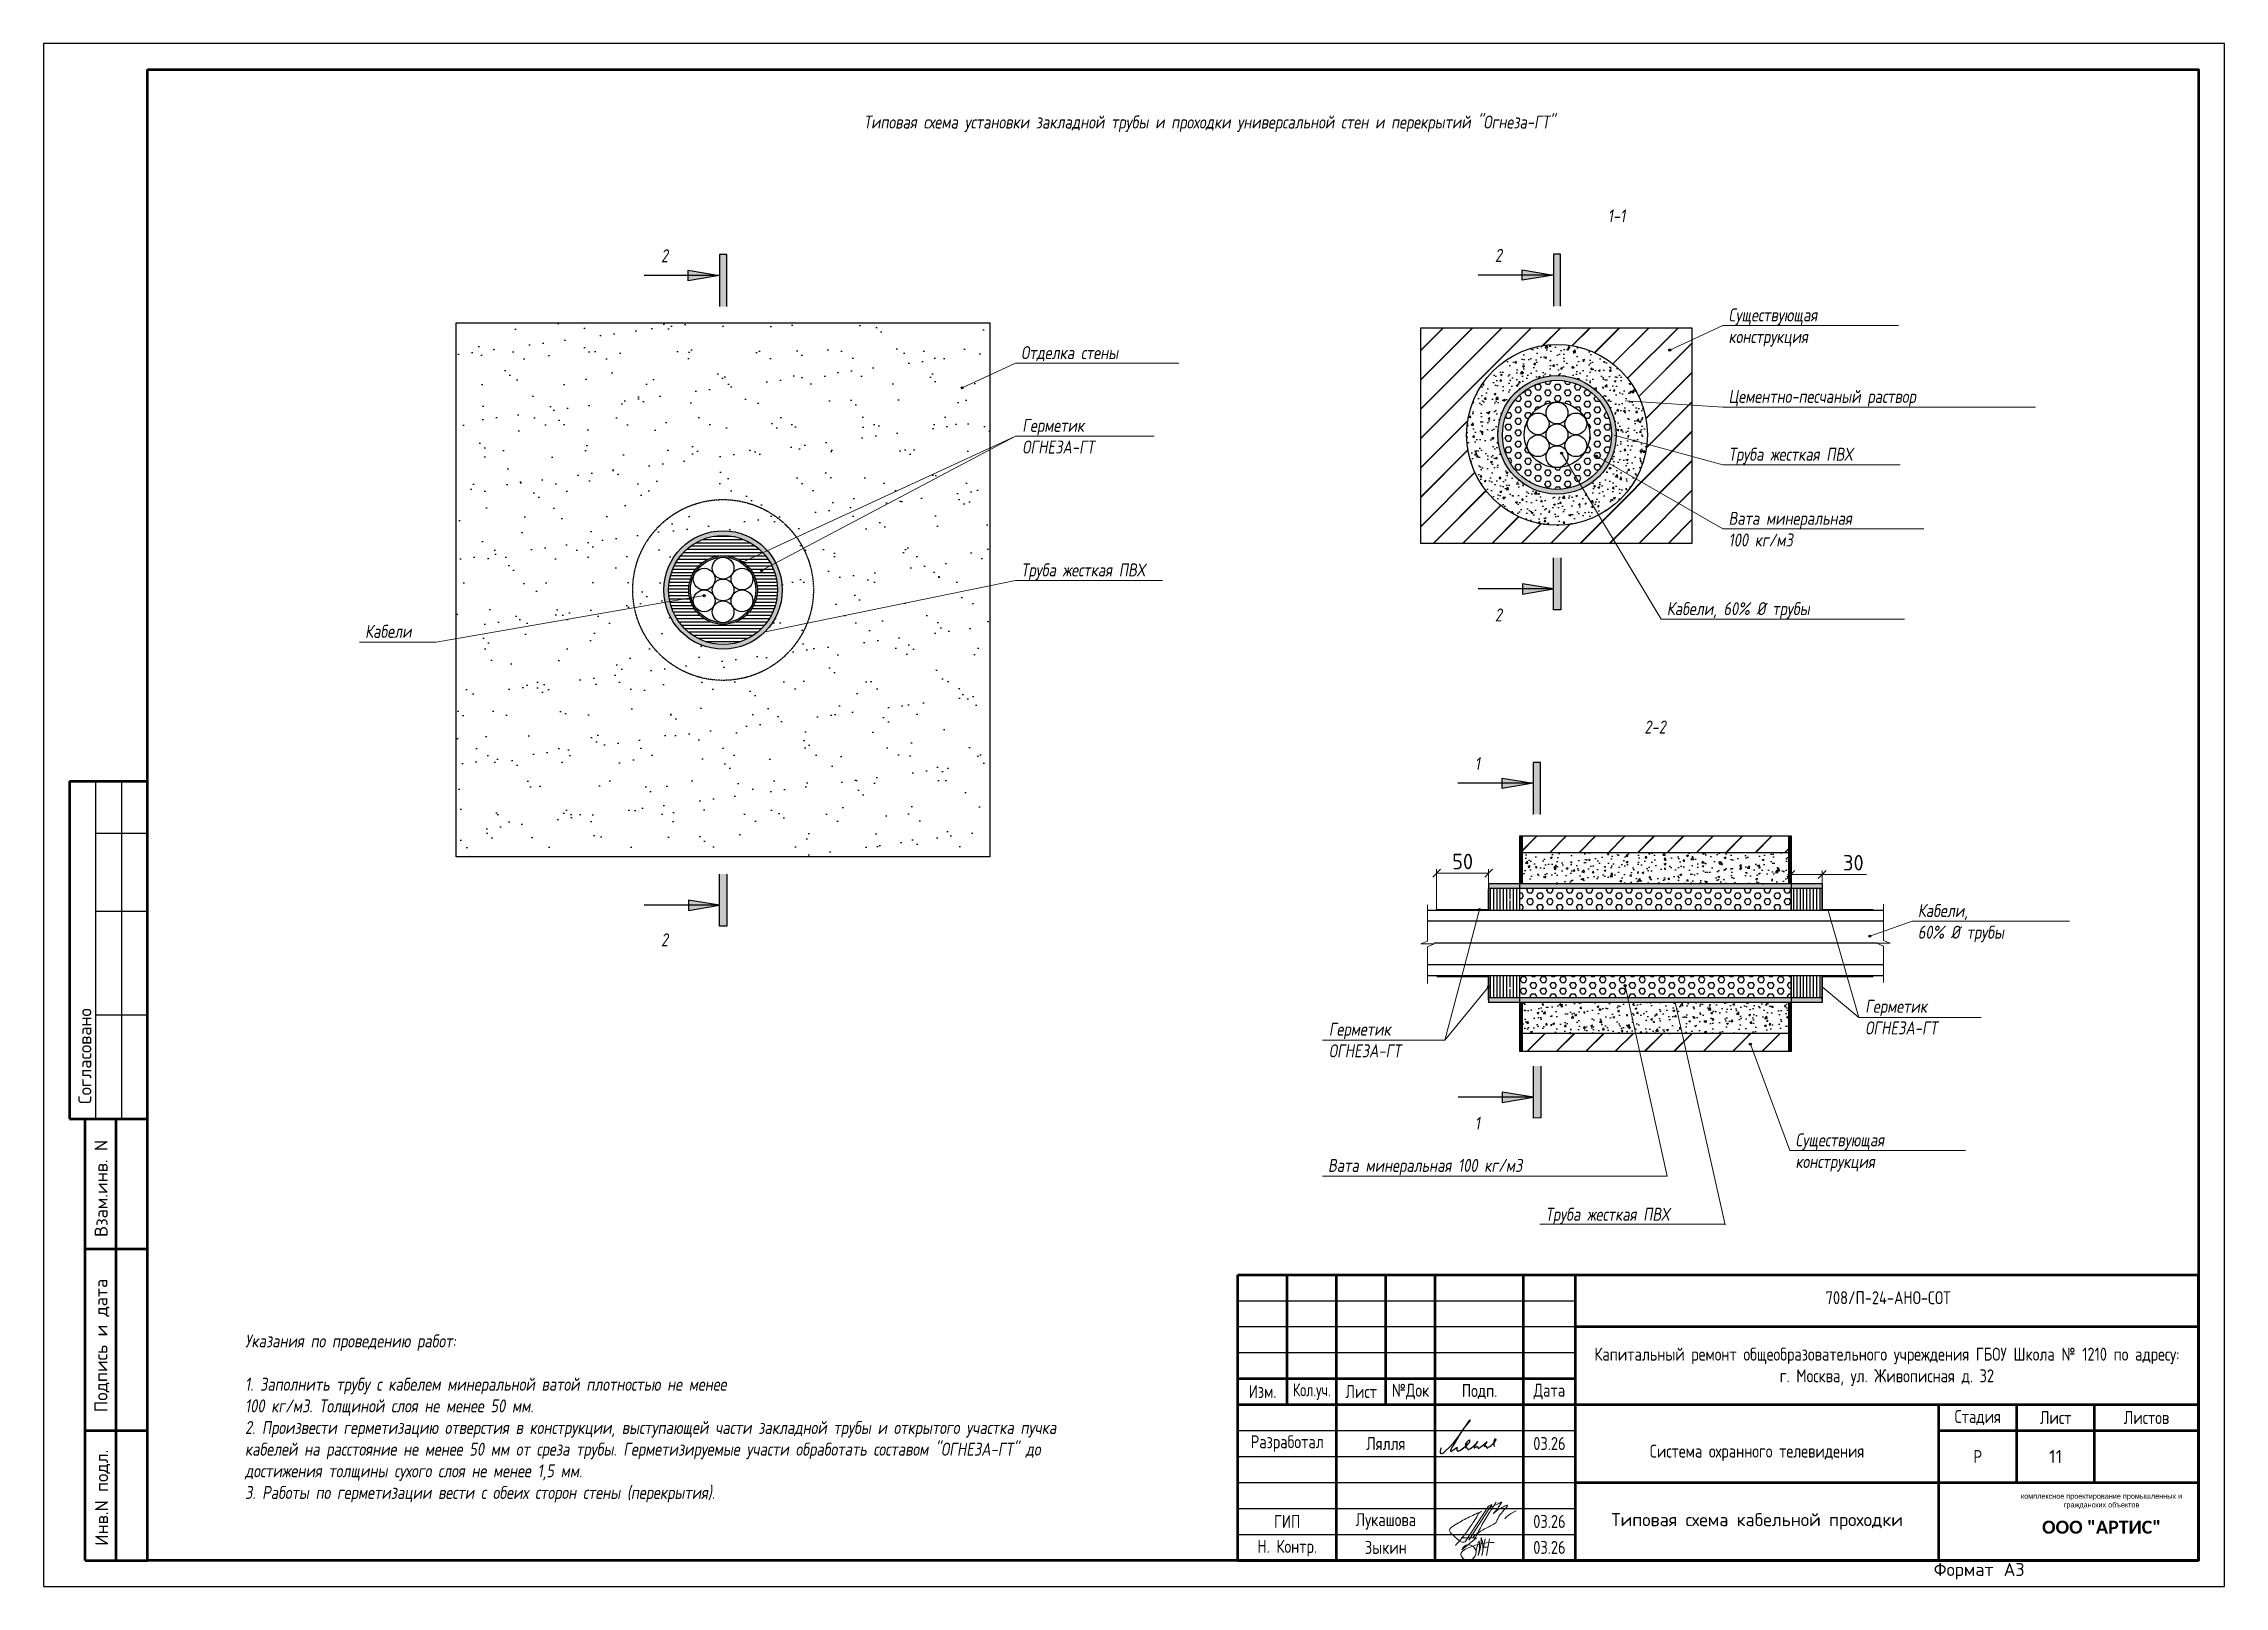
# Model space of a CAD drawing. Header units: millimetres. Extents: x -495897 to 1376592, y -28539 to 470976.
# Drawn here: x 467279 to 509279, y 242138 to 271838 of the extents above; entities that cross this region are included whole.
import ezdxf
from ezdxf.enums import TextEntityAlignment as Align

# ---------------------------------------------------------------- set-up
doc = ezdxf.new("R2010")
doc.units = ezdxf.units.MM
doc.linetypes.add('JIS_02_2.0', pattern=[3, 2, -1])
doc.linetypes.add('SHTRIX2', pattern=[2.2, 1, -1.2])
for name, color, linetype in [('__НАДПИСИ', 7, 'Continuous'), ('Основная', 7, 'Continuous'), ('стена', 20, 'Continuous')]:
    doc.layers.add(name, color=color, linetype=linetype)
for name, color, linetype, lineweight in [('__ФОРМАТ', 7, 'Continuous', 40), ('Подписи', 7, 'Continuous', 13), ('Формат', 225, 'Continuous', 30)]:
    doc.layers.add(name, color=color, linetype=linetype, lineweight=lineweight)
doc.layers.add('ОФ_подписи', color=5, linetype='Continuous', lineweight=13, true_color=0x0000ff)
doc.styles.add('GOST 2.304', font='')
doc.styles.add('GOST 2.304 type A', font='', dxfattribs={"height": 250})
doc.styles.add('ISOCPEUR', font='isocpeur.ttf', dxfattribs={"width": 0.9, "height": 350})
doc.styles.add('PDF ISOCPEUR', font='isocpeur.ttf')
doc.styles.add('RubezhCAD', font='', dxfattribs={"oblique": 10})
doc.styles.get("Standard").update_dxf_attribs({"font": ''})
doc.styles.add('XREF1$0$Standard', font='isocpeur.ttf')
doc.styles.add('ГОСТ 2.304', font='')
doc.styles.get('GOST 2.304').set_extended_font_data('GOST type B')
doc.styles.get('GOST 2.304 type A').set_extended_font_data('GOST 2.304 type A')
doc.styles.get('RubezhCAD').set_extended_font_data('GOST type A')
doc.styles.get('Standard').set_extended_font_data('GOST type B')
doc.styles.get('ГОСТ 2.304').set_extended_font_data('GOST 2.304 type A')
doc.dimstyles.new('Копия 150', dxfattribs={"dimtxt": 2, "dimasz": 2, "dimexe": 1.25, "dimexo": 0.5, "dimgap": 1, "dimtad": 1, "dimdec": 0, "dimtxsty": 'Standard', "dimblk": 'OBLIQUE', "dimcen": 2.5, "dimdle": 1, "dimadec": 0, "dimazin": 0, "dimtfac": 1, "dimtdec": 0, "dimtmove": 0, "dimatfit": 3, "dimldrblk": 'DOT', "dimfxl": 1, "dimlwd": 5, "dimlwe": 5, "dimarcsym": 0})

msp = doc.modelspace()

# ---------------------------------------------------------------- texts
at = {"color": 0, "linetype": 'SHTRIX2', "lineweight": 50, "transparency": 33554687, "char_height": 250, "style": 'RubezhCAD'}
for s, insert, attachment_point in [('Типовая схема установки закладной трубы и проходки универсальной стен и перекрытий "Огнеза-ГТ" ', (489731.784, 270295.029), 5), ('1-1', (497402.557, 268646.59), 1), ('2', (479168.777, 267879.249), 1), ('2', (495229.398, 267887.603), 1), ('Существующая\\Pконструкция', (499729.016, 266740.499), 1), ('Отделка стены', (486103.352, 266014.063), 1), ('Цементно-песчаный раствор ', (499729.016, 265171.901), 1), ('Герметик \\PОГНЕЗА-ГТ', (486126.484, 264613.952), 1), ('Труба жесткая ПВХ', (499729.016, 264058.038), 1), ('Вата минеральная \\P100 кг/м3', (499729.016, 262824.69), 1), ('Труба жесткая ПВХ', (486103.352, 261831.245), 1), ('2', (495229.398, 260964.408), 1), ('Кабели, 60% %%C трубы', (498539.774, 261085.729), 1), ('Кабели', (473469.254, 260648.744), 1), ('2-2', (498108.882, 258807.268), 1), ('1', (494841.906, 258102.298), 1), ('Кабели, \\P60% %%C трубы\\P', (503374.236, 255274.063), 1), ('2', (479168.777, 254709.811), 1), ('Герметик \\PОГНЕЗА-ГТ', (502361.024, 253431.055), 1), ('Герметик \\PОГНЕЗА-ГТ', (492031.217, 252990.14), 1), ('1', (494841.906, 251179.102), 1), ('Существующая\\Pконструкция', (501017.289, 250858.472), 1), ('Вата минеральная 100 кг/м3 ', (492015.09, 250367.673), 1), ('Труба жесткая ПВХ', (496202.578, 249426.821), 1)]:
    msp.add_mtext(s, dxfattribs=dict(at, insert=insert, attachment_point=attachment_point))
at = {"color": 0, "linetype": 'SHTRIX2', "lineweight": 50, "transparency": 33554687, "insert": (471157.682, 246988.363), "char_height": 250, "width": 16232.39644, "attachment_point": 1, "style": 'RubezhCAD'}
msp.add_mtext('Указания по проведению работ:{\\L\\P\\P}1. Заполнить трубу с кабелем минеральной ватой плотностью не менее \\P100 кг/м3. Толщиной слоя не менее 50 мм.\\P2. Произвести герметизацию отверстия в конструкции, выступающей части закладной трубы и открытого участка пучка кабелей на расстояние не менее 50 мм от среза трубы. Герметизируемые участи обработать составом "ОГНЕЗА-ГТ" до достижения толщины сухого слоя не менее 1,5 мм.\\P3. Работы по герметизации вести с обеих сторон стены (перекрытия).', dxfattribs=at)
at = {"color": 0, "linetype": 'Continuous', "transparency": 33554687, "insert": (506028.941, 244638.493), "char_height": 250, "width": 1500, "attachment_point": 5, "style": 'PDF ISOCPEUR'}
msp.add_mtext('11', dxfattribs=at)
at = {"layer": 'Формат', "color": 0, "transparency": 33554687, "insert": (500278.941, 243388.493), "char_height": 250, "width": 7000, "attachment_point": 5, "style": 'ISOCPEUR'}
msp.add_mtext('{\\W1;Типовая схема кабельной проходки}', dxfattribs=at)

# ---------------------------------------------------------------- blocks, each defined once
blk = doc.blocks.new('*U1050')
at = {"lineweight": 50}
for p, q in [((5, 155), (20, 155)), ((5, 155), (5, 90)), ((5, 90), (20, 90)), ((8, 5), (8, 90)), ((14, 5), (14, 90)), ((8, 65), (20, 65)), ((8, 30), (20, 30)), ((8, 5), (20, 5))]:
    blk.add_line(p, q, dxfattribs=at)
for p, q in [((10, 155), (10, 90)), ((15, 155), (15, 90)), ((10, 145), (20, 145)), ((10, 130), (20, 130)), ((10, 110), (20, 110))]:
    blk.add_line(p, q)
blk.add_lwpolyline([(0, 0), (420, 0), (420, 297), (0, 297)], close=True)
blk.add_lwpolyline([(20, 292), (415, 292), (415, 5), (20, 5)], close=True, dxfattribs=at)
at = {"style": 'XREF1$0$Standard'}
for s, p in [('Согласовано', (7.95, 102.07)), ('Взам.инв. N', (11.07, 76.61)), ('Подпись и дата', (11.04, 46.36)), ('Инв.N подл.', (11.17, 17.07))]:
    blk.add_text(s, height=2.5, rotation=90, dxfattribs=at).set_placement(p, align=Align.MIDDLE_CENTER)
blk.add_text('Формат', height=2.5, dxfattribs=at).set_placement((364.02, 2))
blk.add_text('А3', height=2.5, dxfattribs=at).set_placement((381.51, 2), align=Align.RIGHT)
for tag, p in [('СОГЛАСОВАНО_ДАТА2', (14.37, 145.56)), ('СОГЛАСОВАНО_ДАТА3', (19.37, 145.56)), ('СОГЛАСОВАНО_ФАМИЛИЯ2', (14.37, 110.56)), ('СОГЛАСОВАНО_ФАМИЛИЯ3', (19.37, 110.56)), ('СОГЛАСОВАНО_ДОЛЖНОСТЬ2', (14.37, 90.56)), ('СОГЛАСОВАНО_ДОЛЖНОСТЬ3', (19.37, 90.56))]:
    blk.add_attdef(tag, p, '', height=2.5, rotation=90, dxfattribs=at)
for tag, p in [('ВЗАМ_ИНВ_НОМЕР', (19.37, 77.5)), ('ИНВ_N_ПОДЛ', (19.37, 17.5))]:
    blk.add_attdef(tag, text='', height=2.5, rotation=90, dxfattribs=at).set_placement(p, align=Align.CENTER)
blk.add_attdef('ИНВ_ДАТА', text='', height=2.5, rotation=90, dxfattribs=at).set_placement((19.37, 63.83), align=Align.RIGHT)
blk = doc.blocks.new('_Oblique')
at = {"color": 0, "linetype": 'ByBlock', "lineweight": -2}
blk.add_line((-0.5, -0.5), (0.5, 0.5), dxfattribs=at)
blk = doc.blocks.new('*D1056')
at = {"color": 0, "lineweight": 5, "transparency": 16777216}
for p, q in [((500933, 255572), (500933, 255919)), ((500933, 255844), (501533, 255844)), ((501533, 255572), (501533, 255919)), ((501533, 255844), (502387, 255844))]:
    blk.add_line(p, q, dxfattribs=at)
at = {"layer": 'Defpoints', "color": 0, "transparency": 16777216}
for p in [(501533, 255844), (500933, 255572), (501533, 255572)]:
    blk.add_point(p, dxfattribs=at)
at = {"color": 0, "lineweight": 5, "transparency": 16777216, "xscale": 150, "yscale": 150, "zscale": 150, "rotation": 180}
blk.add_blockref('_Oblique', (500933, 255844), dxfattribs=at)
at = {"color": 0, "lineweight": 5, "transparency": 16777216, "xscale": 150, "yscale": 150, "zscale": 150}
blk.add_blockref('_Oblique', (501533, 255844), dxfattribs=at)
at = {"color": 0, "transparency": 16777216, "insert": (502133, 256070), "char_height": 300, "attachment_point": 5, "style": 'GOST 2.304'}
blk.add_mtext('30', dxfattribs=at)
blk = doc.blocks.new('_Dot')
at = {"color": 0, "linetype": 'ByBlock', "lineweight": -2}
blk.add_line((-0.5, 0), (-1, 0), dxfattribs=at)
at = {"color": 0, "linetype": 'ByBlock', "lineweight": 0, "const_width": 0.5}
blk.add_lwpolyline([(-0.25, 0, 1), (0.25, 0, 1)], format="xyb", close=True, dxfattribs=at)
blk = doc.blocks.new('*D1057')
at = {"color": 0, "lineweight": 5, "transparency": 16777216}
for p, q in [((494108, 255167), (494108, 255943)), ((494108, 255868), (495108, 255868)), ((495108, 255662), (495108, 255943))]:
    blk.add_line(p, q, dxfattribs=at)
at = {"layer": 'Defpoints', "color": 0, "transparency": 16777216}
for p in [(495108, 255868), (495108, 255662), (494108, 255167)]:
    blk.add_point(p, dxfattribs=at)
at = {"color": 0, "lineweight": 5, "transparency": 16777216, "xscale": 150, "yscale": 150, "zscale": 150, "rotation": 180}
blk.add_blockref('_Oblique', (494108, 255868), dxfattribs=at)
at = {"color": 0, "lineweight": 5, "transparency": 16777216, "xscale": 150, "yscale": 150, "zscale": 150}
blk.add_blockref('_Oblique', (495108, 255868), dxfattribs=at)
at = {"color": 0, "transparency": 16777216, "insert": (494608, 256093), "char_height": 300, "attachment_point": 5, "style": 'GOST 2.304'}
blk.add_mtext('50', dxfattribs=at)
blk = doc.blocks.new('П_Зыкин')
at = {"layer": 'ОФ_подписи', "color": 5, "ltscale": 100, "transparency": 33554687}
for p, q in [((142, 249), (62, -174)), ((102, 37), (218, 37)), ((258, 249), (178, -174))]:
    blk.add_line(p, q, dxfattribs=at)
blk.add_lwpolyline([(-462, 273), (-74, 273), (-446, -30)], dxfattribs=at)
for centre, radius, start, end in [((-271, -94), 186, 314.2393, 159.9348), ((345, -1372), 1523, 88.8758, 117.8788), ((1109, -252), 1204, 158.7593, 174.231), ((-1024, 224), 1068, 337.8144, 2.8859), ((-849, 72), 852, 342.8308, 7.4815), ((-9, 182), 4.48, 8.9691, 155.6551), ((-643, 22), 732, 344.4555, 20.462), ((-318, -169), 151, 108.7568, 173.4251), ((-287, -115), 185, 191.5358, 322.3512)]:
    blk.add_arc(centre, radius, start, end, dxfattribs=at)
blk = doc.blocks.new('П_Лукашова')
at = {"layer": 'ОФ_подписи', "color": 5}
for p, q in [((221, 339), (-221, -339)), ((286, 371), (-156, -307)), ((283, 370), (218, 338))]:
    blk.add_line(p, q, dxfattribs=at)
for points in [[(221, 301), (344, 360), (434, 401), (475, 416), (464, 395), (420, 336), (342, 232), (310, 203), (337, 221), (420, 283), (490, 322), (558, 352), (576, 358), (491, 240), (403, 113), (374, 49), (360, 20)], [(-221, -339), (-276, -344), (-368, -289), (-446, -221), (-505, -166), (-522, -116), (-412, -16), (-295, 56), (-173, 120), (-49, 179), (33, 216), (87, 237), (52, 221), (11, 167), (-59, 51), (-126, -52), (-177, -132), (-256, -231), (-409, -409)], [(360, 20), (294, -18), (203, -65), (91, -124), (-73, -248)], [(366, 415), (236, 213), (85, -37), (-50, -300)], [(530, 102), (646, 199), (748, 254)]]:
    blk.add_spline(points, degree=3, dxfattribs=at)
blk = doc.blocks.new('штамп')
at = {"layer": '__ФОРМАТ', "linetype": 'Continuous', "lineweight": 50}
for p, q in [((531929, 45357), (531929, 50857)), ((531929, 50857), (550429, 50857)), ((532879, 48357), (532879, 50857)), ((533829, 45357), (533829, 50857)), ((534779, 48357), (534779, 50857)), ((535729, 45357), (535729, 50857)), ((537429, 45357), (537429, 50857)), ((538429, 45357), (538429, 50857)), ((550429, 45357), (550429, 50857)), ((538429, 49857), (550429, 49857)), ((531929, 48857), (538429, 48857)), ((531929, 48357), (550429, 48357)), ((545429, 45357), (545429, 48357)), ((546929, 46857), (546929, 48357)), ((548429, 46857), (548429, 48357)), ((545429, 47857), (550429, 47857)), ((538429, 46857), (550429, 46857)), ((531929, 45357), (550429, 45357))]:
    blk.add_line(p, q, dxfattribs=at)
at = {"layer": '__ФОРМАТ', "linetype": 'Continuous', "lineweight": -2}
for p, q in [((531929, 50357), (538429, 50357)), ((531929, 49857), (538429, 49857)), ((531929, 49357), (538429, 49357)), ((531929, 48857), (538429, 48857)), ((531929, 47857), (538429, 47857)), ((531929, 47357), (538429, 47357)), ((531929, 46857), (538429, 46857)), ((538429, 46857), (550429, 46857)), ((531929, 46357), (538429, 46357)), ((531929, 45857), (538429, 45857))]:
    blk.add_line(p, q, dxfattribs=at)
at = {"layer": 'Подписи', "color": 5, "lineweight": 25}
blk.add_lwpolyline([(535847, 47525), (535833, 47500), (535823, 47461), (535824, 47440), (535829, 47423), (535840, 47414), (535857, 47413), (535876, 47421), (535897, 47435), (535917, 47454), (536005, 47539), (536088, 47624), (536142, 47690), (536203, 47776), (536266, 47874), (536323, 47953), (536362, 48009), (536395, 48059), (536405, 48060), (536397, 48045), (536295, 47925), (536205, 47790), (536095, 47603), (536059, 47544), (536038, 47506), (536029, 47485), (536027, 47473), (536027, 47462), (536031, 47457), (536037, 47454), (536045, 47456), (536057, 47466), (536072, 47479), (536107, 47506), (536133, 47525), (536147, 47532), (536152, 47532), (536153, 47529), (536150, 47520), (536147, 47504), (536146, 47491), (536148, 47479), (536150, 47471), (536157, 47465), (536166, 47462), (536178, 47464), (536189, 47469), (536215, 47480), (536240, 47498), (536281, 47529), (536306, 47550), (536324, 47567), (536342, 47582), (536372, 47609), (536388, 47629), (536397, 47646), (536399, 47657), (536398, 47666), (536393, 47671), (536383, 47671), (536372, 47667), (536356, 47653), (536336, 47632), (536323, 47612), (536313, 47599), (536309, 47587), (536310, 47579), (536315, 47575), (536326, 47579), (536335, 47585), (536344, 47592), (536348, 47595), (536352, 47596), (536354, 47595), (536355, 47592), (536349, 47583), (536342, 47575), (536334, 47561), (536326, 47547), (536322, 47538), (536320, 47531), (536321, 47523), (536325, 47519), (536328, 47519), (536333, 47524), (536338, 47527), (536344, 47526), (536346, 47520), (536351, 47508), (536355, 47498), (536359, 47493), (536366, 47491), (536375, 47491), (536385, 47497), (536412, 47513), (536436, 47532), (536466, 47559), (536491, 47583), (536517, 47607), (536529, 47621), (536545, 47642), (536547, 47643), (536546, 47644), (536543, 47644), (536541, 47642), (536538, 47637), (536499, 47577), (536491, 47558), (536482, 47544), (536480, 47535), (536479, 47529), (536481, 47524), (536483, 47522), (536489, 47523), (536494, 47526), (536502, 47532), (536512, 47539), (536522, 47544), (536530, 47548), (536541, 47549), (536547, 47546), (536550, 47541), (536551, 47531), (536552, 47525), (536553, 47521), (536558, 47517), (536562, 47515), (536568, 47515), (536575, 47517), (536583, 47523), (536596, 47533), (536617, 47547), (536636, 47561), (536659, 47583), (536688, 47609), (536702, 47620), (536713, 47630), (536721, 47636), (536727, 47641), (536727, 47643), (536726, 47644), (536723, 47643), (536720, 47638), (536715, 47629), (536693, 47594), (536681, 47575), (536676, 47566), (536674, 47557), (536677, 47551), (536679, 47547), (536684, 47546), (536689, 47549), (536695, 47552), (536700, 47554), (536709, 47554), (536716, 47551), (536717, 47545), (536719, 47535), (536721, 47527), (536725, 47524), (536731, 47520), (536741, 47523), (536747, 47528), (536757, 47534), (536779, 47550), (536809, 47572), (536842, 47600), (536865, 47623), (536880, 47642), (536895, 47664), (536899, 47675), (536901, 47684), (536898, 47689), (536891, 47693), (536881, 47689), (536873, 47682), (536862, 47668), (536856, 47654), (536855, 47638), (536856, 47622), (536856, 47598), (536858, 47583), (536860, 47572), (536864, 47560), (536871, 47551)], dxfattribs=at)
at = {"layer": 'ОФ_подписи'}
for name, p, xscale, yscale, zscale in [('П_Лукашова', (536533, 46057), 1.010226427429054, 1.010226427429054, 1.010226427429054), ('П_Зыкин', (536581, 45585), 0.7621923841183493, 0.7621923841183493, 0.7621923841183493)]:
    blk.add_blockref(name, p, dxfattribs=dict(at, xscale=xscale, yscale=yscale, zscale=zscale))
at = {"transparency": 33554687, "attachment_point": 5, "style": 'ГОСТ 2.304'}
for s, insert, char_height, width in [('{\\fArial|b0|i0|c204|p34;комплексное проектирование промышленных и гражданских объектов}', (548563, 46495), 100, 3372.21), ('{\\fCorbel Light|b1|i0|c204|p34;ООО "АРТИС"}', (548563, 45995), 250, 4171.2)]:
    blk.add_mtext(s, dxfattribs=dict(at, insert=insert, char_height=char_height, width=width))
at = {"layer": '__НАДПИСИ', "lineweight": 9, "ltscale": 2, "style": 'ISOCPEUR', "flags": 1}
blk.add_attdef('NOTATION', (548864, 51134), '', height=250, dxfattribs=at)
at = {"layer": '__НАДПИСИ', "lineweight": 9, "ltscale": 2, "style": 'RubezhCAD', "oblique": 10}
blk.add_attdef('SHEET', text='', height=250, dxfattribs=at).set_placement((547679, 47357), align=Align.MIDDLE_CENTER)
at = {"layer": '__ФОРМАТ', "color": 7, "linetype": 'Continuous', "lineweight": 20, "char_height": 250, "attachment_point": 5, "style": 'GOST 2.304 type A'}
for s, insert, width in [('Капитальный ремонт общеобразовательного учреждения ГБОУ Школа № 1210 по адресу:      \\Pг. Москва, ул. Живописная д. 32', (544429, 49085), 12000), ('\\pi-7.5,l7.5,t7.5;{\\W0.9;\\C256;Кол.уч.}', (533354, 48607), 950)]:
    blk.add_mtext(s, dxfattribs=dict(at, insert=insert, width=width))
for s, insert, width, line_spacing_factor in [('\\pi-7.5,l7.5,t7.5;{\\C256;Изм.}', (532404, 48607), 950, 1.2), ('\\pi-7.5,l7.5,t7.5;{\\C256;Лист}', (534304, 48607), 950, 1.2), ('\\pi-7.5,l7.5,t7.5;{\\C256;№Док}', (535254, 48607), 950, 1.2), ('\\pi-7.5,l7.5,t7.5;{\\C256;Подп.}', (536584, 48607), 1710.72, 1.2), ('\\pi-7.5,l7.5,t7.5;{\\C256;Дата}', (537929, 48607), 1000, 1.2), ('\\pi-7.5,l7.5,t7.5;{\\C256;Стадия}', (546179, 48107), 1500, 1.2), ('\\pi-7.5,l7.5,t7.5;{\\C256;Лист}', (547679, 48107), 1500, 1.2), ('\\pi-7.5,l7.5,t7.5;{\\C256;Листов}', (549429, 48107), 2000, 1.2), ('\\pi-7.5,l7.5,t7.5;{\\C256;Разработал}', (532879, 47607), 1900, 1.2), ('{\\C256;Лялля}', (534779, 47607), 1900, 1.2), ('{\\C256;03.26}', (537929, 47607), 1000, 1.2), ('Система охранного телевидения', (541929, 47427), 6828.82, 0.85), ('\\pi-750,l750,t750;{\\C256;Р}', (546179, 47357), 1500, 1.2), ('\\pi-7.5,l7.5,t7.5;{\\C256;ГИП}', (532879, 46107), 1900, 1.2), ('{\\C256;Лукашова}', (534779, 46107), 1900, 1.2), ('{\\C256;03.26}', (537929, 46107), 1000, 1.2), ('{\\C256;Н. Контр. }', (532879, 45592), 1900, 1.2), ('\\pi-750,l750,t750;{\\C256;Зыкин}', (534779, 45607), 1900, 1.2), ('{\\C256;03.26}', (537929, 45607), 1000, 1.2)]:
    blk.add_mtext(s, dxfattribs=dict(at, insert=insert, width=width, line_spacing_factor=line_spacing_factor))
at = {"layer": 'стена', "color": 18, "true_color": 0x000000, "insert": (543249, 50539), "char_height": 250, "width": 3851.47, "attachment_point": 1, "style": 'GOST 2.304 type A'}
blk.add_mtext('708/П-24-АНО-СОТ', dxfattribs=at)

# ---------------------------------------------------------------- dimensions: what is measured, and where the dimension line sits
at = {"color": 0, "transparency": 33554687}
for base, p1, p2, text, picture, middle in [((495108.493, 255868.453), (494108.493, 255166.822), (495108.493, 255661.822), '50', '*D1057', (494608.493, 255868.453)), ((501532.615, 255844.38), (500932.615, 255571.822), (501532.615, 255571.822), '30', '*D1056', (502133.482, 255844.38))]:
    dim = msp.add_linear_dim(base=base, p1=p1, p2=p2, text=text, dimstyle='Копия 150', override={"dimscale": 15, "dimtxt": 20, "dimasz": 10, "dimexe": 5, "dimexo": 0, "dimgap": 5, "dimtxsty": 'GOST 2.304', "dimdle": 0, "dimfxl": 125}, dxfattribs=at)
    dim.commit()
    dim.dimension.update_dxf_attribs({"geometry": picture, "text_midpoint": middle, "dimtype": 160})

# ---------------------------------------------------------------- hatches: boundary and pattern name
at = {"lineweight": 0, "transparency": 33554687}
h = msp.add_hatch(color=0, dxfattribs=at)
h.paths.add_polyline_path([(480295.479, 266775.87), (480435.479, 266775.943), (480434.959, 267775.943), (480294.959, 267775.87)])
h.paths.add_polyline_path([(479694.319, 267275.001), (480295.167, 267375.87), (479694.267, 267375.557)])
h.paths.add_polyline_path([(479694.267, 267375.557), (480295.167, 267375.87), (479694.214, 267476.113)])
h = msp.add_hatch(color=0, dxfattribs=at)
h.paths.add_polyline_path([(496356.1, 266784.225), (496496.1, 266784.298), (496495.58, 267784.298), (496355.58, 267784.225)])
h.paths.add_polyline_path([(495754.94, 267283.356), (496355.788, 267384.225), (495754.887, 267383.912)])
h.paths.add_polyline_path([(495754.887, 267383.912), (496355.788, 267384.225), (495754.835, 267484.468)])
at = {"transparency": 33554687}
h = msp.add_hatch(dxfattribs=at)
h.set_pattern_fill('AR-SAND', color=0, scale=20, style=0)
h.set_pattern_definition([(37.5, (451107.9, 242947.5), (-32, 978.826), [0, -772.16, 0, -863.6, 0, -825.5]), (7.5, (451107.9, 242947.5), (899.047, 1433.65), [0, -416.56, 0, -695.96, 0, -266.7]), (327.5, (450483, 242947.5), (1581.985, 2.874), [0, -254, 0, -914.4, 0, -1193.8]), (317.5, (450483, 242947.5), (1527.113, 445.86), [0, -127, 0, -599.44, 0, -685.8])])
h.paths.add_polyline_path([(475224.959, 266460.664), (485504.959, 266460.664), (485504.959, 256180.664), (475224.959, 256180.664)])
edge = h.paths.add_edge_path(flags=16)
edge.add_arc((480364.959, 261320.664), 1140, 0, 360)
h = msp.add_hatch(dxfattribs=at)
h.set_pattern_fill('JIS_LC_20', color=0, scale=20, style=0)
h.set_pattern_definition([(45, (463103.33, 243727.3), (-282.8427, 282.8427), []), (45, (463111.33, 243727.3), (-282.8427, 282.8427), [])])
h.paths.add_polyline_path([(493801.085, 262217.778), (499025.206, 262217.778), (499025.206, 266370.389), (493801.085, 266370.389)])
h.paths.add_polyline_path([(498165.58, 264307.128, -1), (494685.58, 264307.128, -1)], flags=16)
h = msp.add_hatch(dxfattribs=at)
h.set_pattern_fill('AR-CONC', color=0, scale=2, style=0)
h.set_pattern_definition([(50, (463103.33, 243727.3), (364.3693, -31.8782), [38.1, -419.1]), (355, (463103.33, 243727.3), (-70.4857, 382.1133), [30.48, -335.28]), (100.451, (463133.7, 243724.63), (293.885, 350.2334), [32.38, -356.18]), (46.1842, (463103.33, 243828.9), (542.158, -84.0847), [57.15, -628.65]), (96.6356, (463148.5, 243821.9), (474.8085, 494.851), [48.57, -534.27]), (351.184, (463103.3, 243828.9), (474.809, 494.85), [45.72, -502.92]), (21, (463154.13, 243803.5), (303.2298, -204.531), [38.1, -419.1]), (326, (463154.13, 243803.5), (123.604, 368.376), [30.48, -335.28]), (71.4514, (463179.4, 243786.44), (426.833, 163.8457), [32.38, -356.18]), (37.5, (463103.33, 243727.29), (6.1772, 169.11008), [0, -331.216, 0, -340.36, 0, -336.55]), (7.5, (463103.33, 243727.29), (133.6393, 200.36115), [0, -194.056, 0, -323.596, 0, -128.27]), (327.5, (462990.04, 243727.29), (271.1812, -11.4575), [0, -127, 0, -396.24, 0, -525.78]), (317.5, (462939.24, 243727.29), (296.2584, 50.853), [0, -165.1, 0, -263.144, 0, -373.38])])
h.paths.add_polyline_path([(494685.58, 264307.128, 1), (498165.58, 264307.128, 1)])
h.paths.add_polyline_path([(497565.58, 264307.128, -1), (495285.58, 264307.128, -1)], flags=16)
h = msp.add_hatch(color=0, dxfattribs=at)
edge = h.paths.add_edge_path()
edge.add_arc((498596.387, 265939.297), 20, 0, 360)
h = msp.add_hatch(color=0, dxfattribs=at)
h.paths.add_polyline_path([(495285.58, 264307.128, 1), (497565.58, 264307.128, 1)])
h.paths.add_polyline_path([(497475.58, 264307.128, -1), (495375.58, 264307.128, -1)], flags=16)
h = msp.add_hatch(color=0, dxfattribs=at)
edge = h.paths.add_edge_path()
edge.add_arc((484970.723, 265212.86), 20, 0, 360)
h = msp.add_hatch(dxfattribs=at)
h.set_pattern_fill('HEX', color=0, scale=20, style=0)
h.set_pattern_definition([(0, (485743.23, 247577.17), (0, 109.9852), [63.5, -127]), (120, (485743.23, 247577.17), (-95.25, -54.9926), [63.5, -127]), (60, (485806.73, 247577.17), (-95.25, 54.9926), [63.5, -127])])
h.paths.add_polyline_path([(495375.58, 264307.128, 1), (497475.58, 264307.128, 1)])
h.paths.add_polyline_path([(495795.58, 264307.128, -1), (497055.58, 264307.128, -1)], flags=16)
h = msp.add_hatch(color=0, dxfattribs=at)
edge = h.paths.add_edge_path()
edge.add_arc((496514.245, 263954.209), 20, 0, 360)
h = msp.add_hatch(color=0, dxfattribs=at)
edge = h.paths.add_edge_path()
edge.add_arc((497187.263, 263895.32), 20, 0, 360)
h = msp.add_hatch(color=0, dxfattribs=at)
h.paths.add_polyline_path([(479224.959, 261320.664, 1), (481504.959, 261320.664, 1)])
h.paths.add_polyline_path([(481414.959, 261320.664, -1), (479314.959, 261320.664, -1)], flags=16)
h = msp.add_hatch(dxfattribs=at)
h.set_pattern_fill('LINE', color=0, scale=20, style=0)
h.set_pattern_definition([(0, (451107.88, 243562.08), (0, 63.5), [])])
h.paths.add_polyline_path([(479314.959, 261320.664, 1), (481414.959, 261320.664, 1)])
edge = h.paths.add_edge_path(flags=16)
edge.add_arc((480364.959, 261320.664), 660, 0, 360)
h = msp.add_hatch(color=0, dxfattribs=at)
edge = h.paths.add_edge_path()
edge.add_arc((480364.959, 261320.664), 660, 0, 360)
edge = h.paths.add_edge_path(flags=17)
edge.add_arc((480364.959, 261320.664), 630, 0, 360)
h = msp.add_hatch(color=0, dxfattribs=at)
edge = h.paths.add_edge_path()
edge.add_arc((480728.689, 261851.85), 20, 0, 360)
h = msp.add_hatch(color=0, dxfattribs=at)
edge = h.paths.add_edge_path()
edge.add_arc((481107.599, 261693.625), 20, 0, 360)
at = {"lineweight": 0, "transparency": 33554687}
h = msp.add_hatch(color=0, dxfattribs=at)
h.paths.add_polyline_path([(496358.917, 261940.56), (496498.917, 261940.633), (496499.437, 260940.633), (496359.437, 260940.56)])
h.paths.add_polyline_path([(495758.276, 261440.803), (496359.229, 261340.56), (495758.329, 261340.247)])
h.paths.add_polyline_path([(495758.329, 261340.247), (496359.229, 261340.56), (495758.381, 261239.691)])
at = {"transparency": 33554687}
h = msp.add_hatch(color=0, dxfattribs=at)
edge = h.paths.add_edge_path()
edge.add_arc((480001.228, 261211.513), 20, 0, 360)
at = {"lineweight": 0, "transparency": 33554687}
h = msp.add_hatch(color=0, dxfattribs=at)
h.paths.add_polyline_path([(495968.608, 256998.919), (496108.608, 256998.992), (496108.088, 257998.992), (495968.088, 257998.919)])
h.paths.add_polyline_path([(495367.448, 257498.051), (495968.296, 257598.919), (495367.395, 257598.607)])
h.paths.add_polyline_path([(495367.395, 257598.607), (495968.296, 257598.919), (495367.343, 257699.163)])
at = {"transparency": 33554687}
h = msp.add_hatch(dxfattribs=at)
h.set_pattern_fill('JIS_LC_20', color=0, scale=20, style=0)
h.set_pattern_definition([(45, (472827.4, 233942), (-282.8427, 282.8427), []), (45, (472835.4, 233942), (-282.8427, 282.8427), [])])
h.paths.add_polyline_path([(495708.493, 256585.083), (495708.493, 256261.628), (500932.615, 256261.628), (500932.615, 256585.083)])
h.paths.add_polyline_path([(495708.493, 252781.822), (495708.493, 252432.472), (500932.615, 252432.472), (500932.615, 252781.822)])
h = msp.add_hatch(dxfattribs=at)
h.set_pattern_fill('AR-CONC', color=0, scale=2, style=0)
h.set_pattern_definition([(50, (472827.42, 233941.98), (364.3693, -31.8782), [38.1, -419.1]), (355, (472827.4, 233942), (-70.4857, 382.1133), [30.48, -335.28]), (100.451, (472857.78, 233939.33), (293.885, 350.2334), [32.38, -356.18]), (46.1842, (472827.4, 234043.6), (542.158, -84.0847), [57.15, -628.65]), (96.6356, (472872.6, 234036.6), (474.8085, 494.851), [48.57, -534.27]), (351.184, (472827.4, 234043.6), (474.809, 494.85), [45.72, -502.92]), (21, (472878.22, 234018.18), (303.2298, -204.531), [38.1, -419.1]), (326, (472878.2, 234018.2), (123.604, 368.376), [30.48, -335.28]), (71.4514, (472903.5, 234001.14), (426.833, 163.8457), [32.38, -356.18]), (37.5, (472827.42, 233941.98), (6.1772, 169.1101), [0, -331.216, 0, -340.36, 0, -336.55]), (7.5, (472827.42, 233941.98), (133.6393, 200.36115), [0, -194.056, 0, -323.596, 0, -128.27]), (327.5, (472714.13, 233941.98), (271.1812, -11.4575), [0, -127, 0, -396.24, 0, -525.78]), (317.5, (472663.33, 233941.98), (296.2584, 50.853), [0, -165.1, 0, -263.144, 0, -373.38])])
h.paths.add_polyline_path([(500932.615, 255661.822), (500932.615, 256261.628), (495708.493, 256261.628), (495708.493, 255661.822)])
h.paths.add_polyline_path([(500932.615, 252781.822), (500932.615, 253381.822), (495708.493, 253381.822), (495708.493, 252781.822)])
at = {"lineweight": 0, "transparency": 33554687}
h = msp.add_hatch(color=0, dxfattribs=at)
h.paths.add_polyline_path([(480298.296, 255850.856), (480438.296, 255850.929), (480438.816, 254850.929), (480298.816, 254850.856)])
h.paths.add_polyline_path([(479697.656, 255351.099), (480298.608, 255250.856), (479697.708, 255250.543)])
h.paths.add_polyline_path([(479697.708, 255250.543), (480298.608, 255250.856), (479697.76, 255149.987)])
at = {"transparency": 33554687}
h = msp.add_hatch(color=0, dxfattribs=at)
h.paths.add_polyline_path([(500932.615, 255661.822), (500932.615, 255571.822), (501532.615, 255571.822), (501532.615, 255661.822)])
h.paths.add_polyline_path([(495708.493, 255571.822), (495708.493, 255661.822), (495108.493, 255661.822), (495108.493, 255571.822)])
h.paths.add_polyline_path([(495708.493, 255661.822), (495708.493, 255571.822), (500932.615, 255571.822), (500932.615, 255661.822)])
h = msp.add_hatch(dxfattribs=at)
h.set_pattern_fill('LINE', color=0, scale=20, angle=90, style=0)
h.set_pattern_definition([(90, (487650.635, 246708.08), (-63.5, 4e-15), [])])
h.paths.add_polyline_path([(495708.493, 255477.071), (495554.713, 255367.963, -0.15550467), (495558.402, 255356.39, -1), (495518.402, 255356.39, -0.73084545), (495554.713, 255367.963), (495708.493, 255477.071), (495708.493, 255571.822), (495108.493, 255571.822), (495108.493, 255166.822), (495108.493, 255151.822), (495708.493, 255151.822)])
h.paths.add_polyline_path([(495511.975, 253654.994, -0.613125884), (495543.746, 253671.163), (495704.383, 253891.822), (495108.493, 253891.822), (495108.493, 253701.822, -0.414213562), (495128.493, 253681.822, -0.414213562), (495108.493, 253661.822), (495108.493, 253471.822), (495708.493, 253471.822), (495708.493, 253891.822), (495704.383, 253891.822), (495543.746, 253671.163, -0.239828844), (495551.975, 253654.994, -1)])
h.paths.add_polyline_path([(501532.615, 255571.822), (500932.615, 255571.822), (500932.615, 255380.236), (501002.273, 255336.559, -0.752948979), (501039.217, 255325.934, -1), (500999.217, 255325.934, -0.140934519), (501002.273, 255336.559), (500932.615, 255380.236), (500932.615, 255151.822), (501532.615, 255151.822)])
h.paths.add_polyline_path([(501532.615, 253876.822), (501532.615, 253891.822), (501099.59, 253891.822), (501226.805, 253471.822), (501532.615, 253471.822)])
h.paths.add_polyline_path([(501099.59, 253891.822), (500932.615, 253891.822), (500932.615, 253753.462), (501008.645, 253662.326, -0.636069132), (501041.457, 253646.969, -1), (501001.457, 253646.969, -0.222442231), (501008.645, 253662.326), (500932.615, 253753.462), (500932.615, 253471.822), (501226.805, 253471.822)])
h = msp.add_hatch(dxfattribs=at)
h.set_pattern_fill('HEX', color=0, scale=20, style=0)
h.set_pattern_definition([(0, (472827.42, 235580.97), (0, 109.9852), [63.5, -127]), (120, (472827.42, 235580.97), (-95.24998, -54.9926), [63.5, -127]), (60, (472890.92, 235580.97), (-95.24998, 54.9926), [63.5, -127])])
h.paths.add_polyline_path([(499820.418, 255571.822), (497880.999, 255571.822), (497500.466, 255151.822), (499951.306, 255151.822)])
h.paths.add_polyline_path([(497880.999, 255571.822), (496541.532, 255571.822), (495708.493, 255361.822), (495708.493, 255151.822), (497500.466, 255151.822)])
h.paths.add_polyline_path([(500932.615, 255492.271), (500320.82, 255571.822), (499820.418, 255571.822), (499951.306, 255151.822), (500932.615, 255151.822)])
h.paths.add_polyline_path([(500932.615, 255571.822), (500320.82, 255571.822), (500932.615, 255492.271)], flags=17)
h.paths.add_polyline_path([(496541.532, 255571.822), (495708.493, 255571.822), (495708.493, 255361.822)], flags=17)
h = msp.add_hatch(color=0, dxfattribs=at)
edge = h.paths.add_edge_path()
edge.add_arc((494932.505, 255166.822), 20, 0, 360)
h = msp.add_hatch(color=0, dxfattribs=at)
edge = h.paths.add_edge_path()
edge.add_arc((502449.86, 254656.677), 20, 0, 360)
h = msp.add_hatch(color=0, dxfattribs=at)
edge = h.paths.add_edge_path()
edge.add_arc((495108.493, 253681.822), 20, 0, 360)
h = msp.add_hatch(dxfattribs=at)
h.set_pattern_fill('HEX', color=0, scale=20, style=0)
h.set_pattern_definition([(0, (496322.91, 253876.95), (0, 109.9852), [63.5, -127]), (120, (496322.91, 253876.95), (-95.25, -54.9926), [63.5, -127]), (60, (496386.41, 253876.95), (-95.25, 54.9926), [63.5, -127])])
h.paths.add_polyline_path([(496358.87, 253891.822), (495708.493, 253891.822), (495708.493, 253836.221)], flags=17)
h.paths.add_polyline_path([(500932.615, 253891.822), (496358.87, 253891.822), (495708.493, 253836.221), (495708.493, 253471.822), (500932.615, 253471.822)])
h = msp.add_hatch(color=0, dxfattribs=at)
edge = h.paths.add_edge_path()
edge.add_arc((497736.675, 253702.778), 20, 0, 360)
h = msp.add_hatch(color=0, dxfattribs=at)
h.paths.add_polyline_path([(501532.615, 253381.822), (501532.615, 253471.822), (500932.615, 253471.822), (500932.615, 253381.822)])
h.paths.add_polyline_path([(495108.493, 253471.822), (495108.493, 253381.822), (495708.493, 253381.822), (495708.493, 253471.822)])
h.paths.add_polyline_path([(495708.493, 253471.822), (495708.493, 253381.822), (500932.615, 253381.822), (500932.615, 253471.822)])
h = msp.add_hatch(color=0, dxfattribs=at)
edge = h.paths.add_edge_path()
edge.add_arc((499283.235, 253013.241), 20, 0, 360)
h = msp.add_hatch(color=0, dxfattribs=at)
edge = h.paths.add_edge_path()
edge.add_arc((500150.125, 252576.509), 20, 0, 360)
at = {"lineweight": 0, "transparency": 33554687}
h = msp.add_hatch(color=0, dxfattribs=at)
h.paths.add_polyline_path([(495971.425, 252155.254), (496111.425, 252155.327), (496111.945, 251155.327), (495971.945, 251155.254)])
h.paths.add_polyline_path([(495370.784, 251655.498), (495971.737, 251555.254), (495370.837, 251554.942)])
h.paths.add_polyline_path([(495370.837, 251554.942), (495971.737, 251555.254), (495370.889, 251454.386)])

# ---------------------------------------------------------------- linework, layer by layer
at = {"color": 0, "linetype": 'Continuous', "lineweight": 25, "transparency": 33554687}
for p, q in [((480434.959, 267775.943), (480294.959, 267775.87)), ((480294.959, 267775.87), (480295.479, 266775.87)), ((480435.479, 266775.943), (480434.959, 267775.943)), ((496495.58, 267784.298), (496355.58, 267784.225)), ((496355.58, 267784.225), (496356.1, 266784.225)), ((496496.1, 266784.298), (496495.58, 267784.298)), ((479694.319, 267275.001), (479694.214, 267476.113)), ((479694.214, 267476.113), (480295.167, 267375.87)), ((480295.167, 267375.87), (479694.319, 267275.001)), ((495754.94, 267283.356), (495754.835, 267484.468)), ((495754.835, 267484.468), (496355.788, 267384.225)), ((496355.788, 267384.225), (495754.94, 267283.356)), ((496359.437, 260940.56), (496358.917, 261940.56)), ((496498.917, 261940.633), (496499.437, 260940.633)), ((496359.229, 261340.56), (495758.276, 261440.803)), ((495758.276, 261440.803), (495758.381, 261239.691)), ((495758.381, 261239.691), (496359.229, 261340.56)), ((496499.437, 260940.633), (496359.437, 260940.56)), ((496108.088, 257998.992), (495968.088, 257998.919)), ((495968.088, 257998.919), (495968.608, 256998.919)), ((496108.608, 256998.992), (496108.088, 257998.992)), ((495367.448, 257498.051), (495367.343, 257699.163)), ((495367.343, 257699.163), (495968.296, 257598.919)), ((495968.296, 257598.919), (495367.448, 257498.051)), ((480298.816, 254850.856), (480298.296, 255850.856)), ((480438.296, 255850.929), (480438.816, 254850.929)), ((480298.608, 255250.856), (479697.656, 255351.099)), ((479697.656, 255351.099), (479697.76, 255149.987)), ((479697.76, 255149.987), (480298.608, 255250.856)), ((480438.816, 254850.929), (480298.816, 254850.856)), ((495971.945, 251155.254), (495971.425, 252155.254)), ((496111.425, 252155.327), (496111.945, 251155.327)), ((495971.737, 251555.254), (495370.784, 251655.498)), ((495370.784, 251655.498), (495370.889, 251454.386)), ((495370.889, 251454.386), (495971.737, 251555.254)), ((496111.945, 251155.327), (495971.945, 251155.254))]:
    msp.add_line(p, q, dxfattribs=at)
at = {"color": 0, "lineweight": 20, "transparency": 33554687}
for p, q in [((498596.387, 265939.297), (499621.669, 266410.58)), ((499621.669, 266410.58), (503003.409, 266410.58)), ((484970.723, 265212.86), (485996.005, 265684.144)), ((485996.005, 265684.144), (489143.839, 265684.144)), ((497741.496, 264960.755), (499621.669, 264841.982)), ((499621.669, 264841.982), (505643.216, 264841.982)), ((480728.689, 261851.85), (485996.005, 264284.033)), ((481107.599, 261693.625), (485996.005, 264284.033)), ((485996.005, 264284.033), (488665.16, 264284.033)), ((497526.967, 264303.981), (499621.669, 263728.119)), ((496514.245, 263954.209), (498432.427, 260755.81)), ((497187.263, 263895.32), (499621.669, 262494.771)), ((499621.669, 263728.119), (503035.721, 263728.119)), ((499621.669, 262494.771), (503492.755, 262494.771)), ((481173.474, 260516.983), (485996.005, 261501.326)), ((485996.005, 261501.326), (488825.829, 261501.326)), ((480001.228, 261211.513), (474840.624, 260318.825)), ((498432.427, 260755.81), (503116.542, 260755.81)), ((473361.907, 260318.825), (474840.624, 260318.825)), ((494932.505, 255166.822), (494267.276, 252651.206)), ((501646.893, 255151.822), (502237.55, 253092.121)), ((502449.86, 254656.677), (503266.889, 254944.144)), ((503266.889, 254944.144), (506295.696, 254944.144)), ((495108.493, 253681.822), (494267.276, 252651.206)), ((497736.675, 253702.778), (498545.709, 250037.753)), ((501532.615, 253681.822), (502237.55, 253092.121)), ((498698.201, 253381.822), (499662.324, 249096.902)), ((502237.55, 253092.121), (504597.083, 253092.121)), ((491907.744, 252651.206), (494267.276, 252651.206)), ((500150.125, 252576.509), (500909.943, 250528.553)), ((500909.943, 250528.553), (504291.683, 250528.553)), ((491907.744, 250037.753), (498545.709, 250037.753)), ((496092.401, 249109.481), (499659.493, 249109.481))]:
    msp.add_line(p, q, dxfattribs=at)
at = {"color": 0, "transparency": 33554687}
for p, q in [((500932.615, 256261.628), (495708.493, 256261.628)), ((495108.493, 255661.822), (495108.493, 255571.822)), ((495108.493, 255616.822), (495108.493, 255166.822)), ((501532.615, 255661.822), (501532.615, 255571.822)), ((501532.615, 255616.822), (501532.615, 255166.822)), ((502712.195, 255151.822), (493929.083, 255151.822)), ((502712.195, 254941.822), (493929.083, 254941.822)), ((502584.059, 254521.822), (494057.219, 254521.822)), ((502712.195, 254101.822), (493929.083, 254101.822)), ((502712.195, 253891.822), (493929.083, 253891.822)), ((495108.493, 253426.822), (495108.493, 253876.822)), ((501532.615, 253426.822), (501532.615, 253876.822)), ((495108.493, 253471.822), (495108.493, 253381.822)), ((501532.615, 253471.822), (501532.615, 253381.822)), ((500929.082, 252781.822), (495708.493, 252781.822))]:
    msp.add_line(p, q, dxfattribs=at)
at = {"color": 0, "lineweight": 0, "transparency": 33554687}
for p, q in [((493929.083, 254560.188), (493929.083, 255260.188)), ((502712.195, 254574.462), (502712.195, 255274.462)), ((493929.083, 254560.188), (493800.946, 254507.548)), ((502584.059, 254521.822), (502712.195, 254461.853)), ((502840.332, 254521.822), (502584.059, 254521.822)), ((502712.195, 254574.462), (502840.332, 254521.822)), ((493800.946, 254507.548), (494057.219, 254507.548)), ((494057.219, 254507.548), (493929.083, 254447.579)), ((493929.083, 253747.579), (493929.083, 254447.579)), ((502712.195, 253761.853), (502712.195, 254461.853))]:
    msp.add_line(p, q, dxfattribs=at)
at = {"color": 0, "linetype": 'Continuous', "lineweight": 25, "transparency": 33554687}
for points in [[(480295.167, 267375.87), (478844.845, 267375.116)], [(496355.788, 267384.225), (494905.466, 267383.47)], [(496359.229, 261340.56), (494908.907, 261339.805)], [(495968.296, 257598.919), (494517.974, 257598.165)], [(480298.608, 255250.856), (478848.287, 255250.101)], [(495971.737, 251555.254), (494521.415, 251554.5)]]:
    msp.add_lwpolyline(points, dxfattribs=at)
at = {"color": 0, "transparency": 33554687}
for points in [[(475224.959, 266460.664), (485504.959, 266460.664), (485504.959, 256180.664), (475224.959, 256180.664)], [(493801.085, 266370.389), (499025.206, 266370.389), (499025.206, 262217.778), (493801.085, 262217.778)]]:
    msp.add_lwpolyline(points, close=True, dxfattribs=at)
for points, const_width in [([(495738.493, 256585.083), (495738.493, 255661.822)], 60), ([(500902.615, 256585.083), (500902.615, 255661.822)], 60), ([(495108.493, 255151.822), (495108.493, 255571.822)], 30), ([(501532.615, 255151.822), (501532.615, 255571.822)], 30), ([(495108.493, 255166.822), (494108.493, 255166.822), (494108.493, 255166.822)], 30), ([(501532.615, 255166.822), (502517.615, 255166.822)], 30), ([(495093.493, 253876.822), (494108.493, 253876.822)], 30), ([(495108.493, 253891.822), (495108.493, 253471.822)], 30), ([(501532.615, 253891.822), (501532.615, 253471.822)], 30), ([(501532.615, 253876.822), (502517.615, 253876.822)], 30), ([(495738.493, 253381.822), (495738.493, 252432.472)], 60), ([(500902.615, 253381.822), (500902.615, 252432.472)], 60)]:
    msp.add_lwpolyline(points, dxfattribs=dict(at, const_width=const_width))
for points in [[(495708.493, 255151.822), (495708.493, 256585.083), (500932.615, 256585.083), (500932.615, 255151.822)], [(501532.615, 255661.822), (495108.493, 255661.822)], [(501532.615, 255571.822), (495108.493, 255571.822)], [(495708.493, 255151.822), (495708.493, 255571.822)], [(500932.615, 255151.822), (500932.615, 255571.822)], [(500932.615, 253891.822), (500932.615, 252432.472), (495708.493, 252432.472), (495708.493, 253891.822)], [(495708.493, 253471.822), (495708.493, 253891.822)], [(500932.615, 253471.822), (500932.615, 253891.822)], [(501532.615, 253471.822), (495108.493, 253471.822)], [(501532.615, 253381.822), (495108.493, 253381.822)], [(490278.941, 242638.493), (492278.941, 242638.493), (494278.941, 242638.493), (495778.941, 242638.493), (496778.941, 242638.493), (503778.941, 242638.493), (508778.941, 242638.493)]]:
    msp.add_lwpolyline(points, dxfattribs=at)
at = {"color": 0, "ltscale": 100, "transparency": 33554687}
msp.add_lwpolyline([(508778.941, 242638.493), (508778.941, 244138.493), (508778.941, 245138.493), (508778.941, 245638.493), (508778.941, 247138.493), (508778.941, 248138.493)], dxfattribs=at)
at = {"color": 0, "transparency": 33554687}
for centre, radius in [((496425.58, 264307.128), 1740), ((498596.387, 265939.297), 20), ((496425.58, 264307.128), 1140), ((484970.723, 265212.86), 20), ((496425.58, 264307.128), 1050), ((496425.58, 264307.128), 630), ((496061.849, 264517.128), 210), ((496425.58, 264727.128), 210), ((496789.31, 264517.128), 210), ((496061.849, 264097.128), 210), ((496425.58, 264307.128), 210), ((496789.31, 264097.128), 210), ((496425.58, 263887.128), 210), ((496514.245, 263954.209), 20), ((497187.263, 263895.32), 20), ((480364.959, 261320.664), 1140), ((480364.959, 261320.664), 1050), ((480364.959, 261320.664), 660), ((480364.959, 261320.664), 630), ((480001.228, 261530.664), 210), ((480364.959, 261740.664), 210), ((480728.689, 261530.664), 210), ((480728.689, 261851.85), 20), ((481107.599, 261693.625), 20), ((480001.228, 261110.664), 210), ((480364.959, 261320.664), 210), ((480728.689, 261110.664), 210), ((480001.228, 261211.513), 20), ((480364.959, 260900.664), 210), ((494932.505, 255166.822), 20), ((502449.86, 254656.677), 20), ((495108.493, 253681.822), 20), ((497736.675, 253702.778), 20), ((499283.235, 253013.241), 20), ((500150.125, 252576.509), 20)]:
    msp.add_circle(centre, radius, dxfattribs=at)
at = {"color": 0, "linetype": 'JIS_02_2.0', "transparency": 33554687}
msp.add_circle((480364.959, 261320.664), 1740, dxfattribs=at)

# ---------------------------------------------------------------- block references
at = {"color": 7, "transparency": 33554687, "xscale": 100, "yscale": 100, "zscale": 100}
msp.add_blockref('*U1050', (467278.941, 242138.493), dxfattribs=at)
at = {"layer": 'Основная'}
msp.add_blockref('штамп', (-41649.683, 197281.456), dxfattribs=at)

msp.set_redraw_order([(e.dxf.handle, doc.entitydb.next_handle()) for e in msp.query("TEXT MTEXT ATTDEF DIMENSION ARC_DIMENSION")])  # texts and dimensions are drawn at this point

doc.saveas('drawing.dxf')
